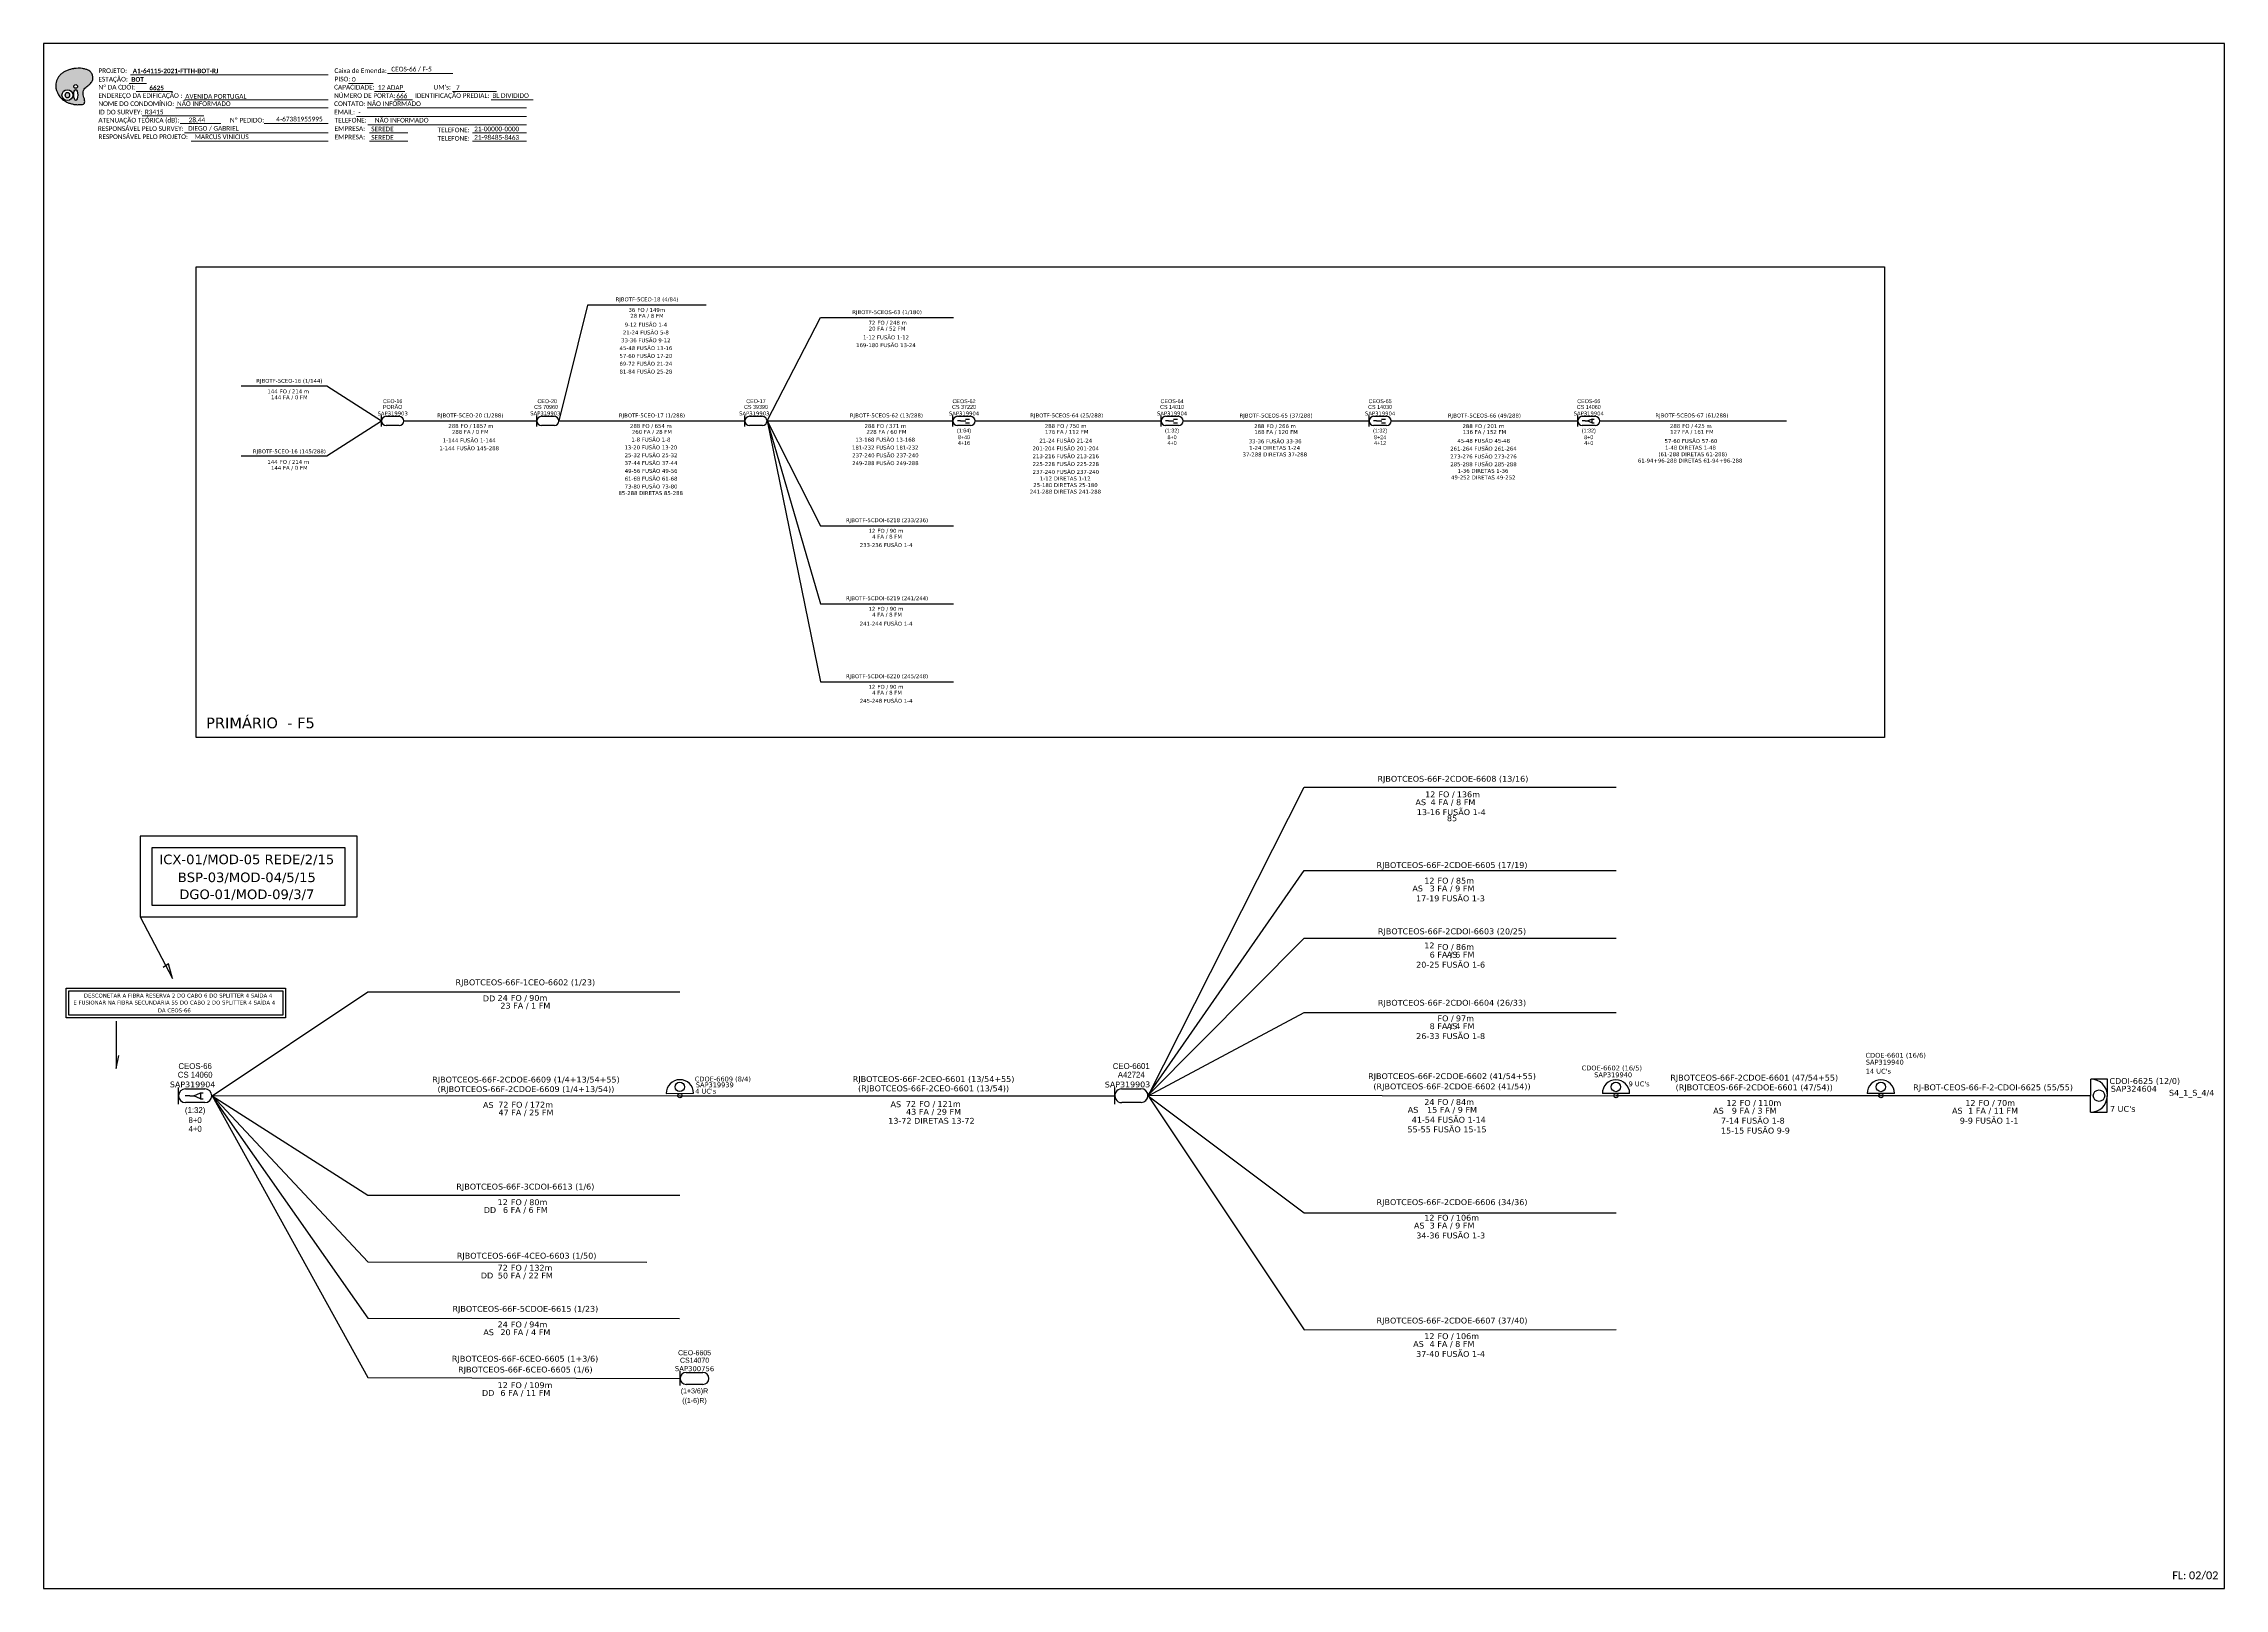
# Model space of a CAD drawing. Header units: inches. Extents: x 1031 to 2852, y 310 to 904.
# Drawn here: x 2013 to 2852, y 310 to 904 of the extents above; entities that cross this region are included whole.
import ezdxf
from ezdxf.enums import TextEntityAlignment as Align

# ---------------------------------------------------------------- set-up
doc = ezdxf.new("R2010")
doc.units = ezdxf.units.IN
doc.header["$MEASUREMENT"] = 0
for name, color, linetype in [('CAP a Instalar', 1, 'Continuous'), ('CD a instalar', 1, 'Continuous'), ('CDO_INTERIOR', 1, 'Continuous'), ('CDO_POSTE', 1, 'Continuous'), ('CEO', 1, 'Continuous'), ('CEOS', 1, 'Continuous')]:
    doc.layers.add(name, color=color, linetype=linetype)
doc.layers.add('Texto_Cabos', color=1, linetype='Continuous', lineweight=20)
doc.styles.add('siredit', font='verdana.ttf')
doc.styles.add('Style-font000', font='font000.shx')
doc.styles.add('WMF-Calibri0', font='calibri.ttf')
doc.styles.add('WMF-Calibri1', font='calibrib.ttf')
doc.linetypes.add('FENCELINE1', pattern='A,6.35,-2.54,[133,ltypeshp.shx,S=2.54,R=0,X=-2.54,Y=0],-2.54,25.4', length=36.83)

# ---------------------------------------------------------------- blocks, each defined once
blk = doc.blocks.new('OI')
h = blk.add_hatch(color=40)
edge = h.paths.add_edge_path()
edge.add_spline(control_points=[(4.35, -0.67), (3.92, -0.99), (3.26, -1.5), (2.81, -2.59), (2.9, -3.5), (3.06, -4.27), (3.31, -4.85), (3.37, -5.39), (3.4, -5.88), (3.2, -6.4), (2.54, -6.61), (1.65, -6.63), (0.55, -6.67), (-0.56, -6.42), (-1.61, -6.14), (-2.77, -5.61), (-3.92, -4.77), (-4.89, -3.7), (-5.34, -2.65), (-5.6, -1.94), (-5.85, -0.96), (-5.71, 0.47), (-5.1, 2.02), (-4.14, 3.02), (-3.3, 3.61), (-2.37, 4.16), (-1.36, 4.44), (-0.56, 4.7), (0.79, 4.85), (2.24, 4.97), (3.79, 4.57), (4.67, 4.21), (5.44, 3.65), (5.76, 2.99), (6.03, 2.21), (6.01, 1.46), (5.72, 0.64), (5.31, 0.08), (4.88, -0.38), (4.51, -0.55), (4.35, -0.67)], knot_values=[0, 0, 0, 0, 1.60434, 2.417191, 3.427595, 4.282808, 4.776746, 5.304182, 5.888771, 6.258406, 6.858137, 7.79129, 8.986195, 10.124242, 11.187857, 12.242908, 13.953784, 15.414161, 16.515391, 17.349188, 17.675853, 19.552021, 21.515531, 22.568638, 23.63245, 24.621084, 25.782718, 26.745347, 27.142653, 29.870543, 31.004649, 31.921532, 32.709589, 33.801391, 34.042471, 35.192333, 35.971461, 36.628871, 37.254359, 37.836911, 37.836911, 37.836911, 37.836911], degree=3, periodic=0)
h.paths.add_polyline_path([(1.13, -0.87, -1), (-0.04, -0.87, -1)], flags=16)
edge = h.paths.add_edge_path(flags=16)
edge.add_ellipse((0.56, -3.59), major_axis=(-0.02, 1.71), ratio=0.361305, start_angle=0, end_angle=360)
h.paths.add_polyline_path([(-0.36, -3.62, -1), (-3.8, -3.62, -1)], flags=16)
edge = h.paths.add_edge_path(flags=0)
edge.add_ellipse((-2.08, -3.62), major_axis=(0, 0.885), ratio=0.758294, start_angle=0, end_angle=360)
at = {"color": 40}
for centre, radius in [((-2.08, -3.62), 1.72), ((0.54, -0.87), 0.587)]:
    blk.add_circle(centre, radius, dxfattribs=at)
blk.add_ellipse((-2.08, -3.62), major_axis=(0, 0.885), ratio=0.758294, start_param=-3.141592653589792, end_param=3.141592653589792, dxfattribs=at)
blk.add_ellipse((0.56, -3.59), major_axis=(-0.02, 1.71), ratio=0.361305, dxfattribs=at)
at = {"color": 40, "start_tangent": (-0.800898, -0.598801), "end_tangent": (-0.800898, -0.598801)}
blk.add_spline([(4.35, -0.67), (3.2, -1.78), (2.9, -2.54), (2.92, -3.55), (3.12, -4.38), (3.28, -4.85), (3.37, -5.37), (3.35, -5.95), (3.2, -6.29), (2.66, -6.55), (1.73, -6.63), (0.54, -6.62), (-0.58, -6.41), (-1.6, -6.11), (-2.56, -5.67), (-3.95, -4.67), (-4.89, -3.56), (-5.37, -2.56), (-5.64, -1.78), (-5.72, -1.46), (-5.63, 0.42), (-4.84, 2.22), (-4.13, 2.99), (-3.27, 3.62), (-2.4, 4.09), (-1.3, 4.47), (-0.37, 4.72), (0.02, 4.77), (2.75, 4.8), (3.85, 4.53), (4.69, 4.16), (5.31, 3.68), (5.85, 2.73), (5.93, 2.5), (5.94, 1.35), (5.67, 0.62), (5.29, 0.08), (4.84, -0.36), (4.35, -0.67)], degree=3, dxfattribs=at)

msp = doc.modelspace()

# ---------------------------------------------------------------- linework, layer by layer
at = {"color": 1}
for p, q in [((2800.3, 493.1), (2800.4, 505.85)), ((2806.77, 505.8), (2800.4, 505.85)), ((2806.67, 493.05), (2806.77, 505.8)), ((2800.3, 493.1), (2806.67, 493.05))]:
    msp.add_line(p, q, dxfattribs=at)
for points in [[(2013.17, 310), (2851.74, 310), (2851.74, 904), (2013.17, 904), (2013.17, 310)], [(2050.32, 568.18), (2062.76, 544.54), (2061.14, 550.16), (2059.19, 548.69)]]:
    msp.add_lwpolyline(points)
at = {"color": 7, "lineweight": 0}
for points in [[(2046.64, 891.96), (2122.62, 891.96)], [(2145.46, 892.45), (2170.59, 892.45)], [(2046.13, 888.68), (2052.68, 888.68)], [(2048.79, 885.61), (2062.73, 885.61)], [(2067.36, 882.37), (2122.62, 882.37)], [(2130.41, 888.72), (2139.9, 888.72)], [(2140.46, 885.61), (2152.08, 885.61)], [(2148.05, 882.37), (2154.99, 882.37)], [(2170.4, 885.61), (2187.26, 885.61)], [(2185.22, 882.37), (2201.39, 882.37)], [(2051.11, 876.19), (2074.74, 876.19)], [(2063.95, 879.26), (2122.62, 879.26)], [(2065.64, 873.23), (2081.32, 873.23)], [(2097.98, 873.23), (2122.47, 873.23)], [(2098.48, 873.24), (2122.63, 873.24)], [(2133.54, 876.02), (2198.8, 876.02)], [(2137.58, 879.26), (2198.8, 879.26)], [(2137.82, 872.78), (2198.8, 872.78)], [(2067.36, 869.67), (2122.62, 869.67)], [(2069.85, 866.43), (2122.62, 866.43)], [(2138.43, 869.67), (2153.23, 869.67)], [(2138.43, 866.43), (2153.23, 866.43)], [(2178.04, 869.67), (2198.8, 869.67)], [(2178.04, 866.43), (2198.8, 866.43)]]:
    msp.add_lwpolyline(points, dxfattribs=at)
for points in [[(2071.85, 818.14), (2720.98, 818.14), (2720.98, 637.19), (2071.85, 637.19)], [(2133.7, 599.25), (2050.32, 599.25), (2050.32, 568.18), (2133.7, 568.18)], [(2129.19, 594.74), (2054.83, 594.74), (2054.83, 572.69), (2129.19, 572.69)]]:
    msp.add_lwpolyline(points, close=True)
at = {"color": 5}
for points in [[(2608.66, 759.61), (2606.97, 758.91), (2608.66, 758.14), (2608.66, 759.61)], [(2070.92, 499.45), (2073.45, 500.5), (2073.45, 498.29), (2070.92, 499.45)]]:
    msp.add_lwpolyline(points, dxfattribs=at)
at = {"color": 2}
for points in [[(2021.9, 540.78), (2106.18, 540.78), (2106.18, 529.44), (2021.9, 529.44)], [(2022.9, 539.78), (2105.18, 539.78), (2105.18, 530.44), (2022.9, 530.44)]]:
    msp.add_lwpolyline(points, close=True, dxfattribs=at)
msp.add_lwpolyline([(2041.1, 528.16), (2041.1, 509.88), (2042.04, 514.87)], dxfattribs=at)
at = {"color": 1}
msp.add_lwpolyline([(2719.68, 499.47), (2800.35, 499.47)], dxfattribs=at)
msp.add_circle((2803.54, 499.45), 2.2, dxfattribs=at)
msp.add_arc((2800.35, 499.47), 6.38, 269.55224, 89.55224, dxfattribs=at)
at = {"layer": 'CAP a Instalar', "color": 0, "linetype": 'FENCELINE1', "ltscale": 0.0001}
for p, q in [((2437.87, 499.41), (2497.87, 618.05)), ((2497.87, 618.05), (2617.86, 618.05)), ((2437.81, 499.48), (2497.87, 586)), ((2497.87, 586), (2617.86, 586)), ((2437.87, 499.61), (2497.87, 559.98)), ((2497.87, 559.98), (2617.89, 559.98)), ((2437.87, 499.41), (2497.87, 531.38)), ((2497.87, 531.38), (2617.87, 531.38)), ((2077.81, 499.45), (2137.87, 413.9)), ((2437.87, 499.41), (2497.87, 409.41)), ((2437.87, 499.41), (2497.87, 454.41)), ((2497.87, 454.41), (2617.88, 454.41)), ((2137.87, 413.9), (2257.72, 413.81)), ((2497.87, 409.41), (2617.84, 409.56))]:
    msp.add_line(p, q, dxfattribs=at)
at = {"layer": 'CAP a Instalar', "color": 5, "linetype": 'FENCELINE1', "ltscale": 0.0001}
for p, q in [((2077.81, 499.45), (2257.84, 499.51)), ((2257.87, 499.41), (2425.06, 499.41)), ((2437.87, 499.61), (2617.87, 499.41)), ((2617.8, 499.47), (2719.68, 499.47))]:
    msp.add_line(p, q, dxfattribs=at)
at = {"layer": 'CD a instalar', "color": 0, "linetype": 'Continuous'}
for p, q in [((2291.34, 758.91), (2311.95, 798.62)), ((2311.95, 798.62), (2363.05, 798.62)), ((2122.11, 772.37), (2143.14, 758.91)), ((2122.11, 745.46), (2143.14, 758.91)), ((2211.34, 758.91), (2282.84, 758.91)), ((2291.34, 758.91), (2362.84, 758.91)), ((2291.34, 758.91), (2311.95, 718.62)), ((2291.34, 758.91), (2311.95, 688.62)), ((2291.34, 758.91), (2311.95, 658.62)), ((2371.34, 758.91), (2442.84, 758.91)), ((2451.34, 758.91), (2522.84, 758.91)), ((2531.34, 758.91), (2603.07, 758.91)), ((2611.57, 758.91), (2683.06, 758.89)), ((2611.57, 758.91), (2683.41, 758.91)), ((2311.95, 718.62), (2363.05, 718.62)), ((2311.95, 688.62), (2363.05, 688.62)), ((2077.93, 499.41), (2137.87, 539.41)), ((2137.87, 539.41), (2257.87, 539.41)), ((2077.87, 499.61), (2137.87, 435.57)), ((2077.93, 499.41), (2137.87, 461.19)), ((2137.87, 461.19), (2257.86, 461.19)), ((2137.87, 435.57), (2245.13, 435.44))]:
    msp.add_line(p, q, dxfattribs=at)
at = {"layer": 'CD a instalar', "color": 7, "linetype": 'Continuous'}
for p, q in [((2089.08, 772.37), (2122.11, 772.37)), ((2089.12, 745.46), (2122.11, 745.46)), ((2311.95, 658.62), (2363.05, 658.62))]:
    msp.add_line(p, q, dxfattribs=at)
at = {"layer": 'CD a instalar', "color": 5, "linetype": 'Continuous'}
for p, q in [((2077.87, 499.61), (2137.87, 391.08)), ((2137.87, 391.08), (2257.94, 390.75))]:
    msp.add_line(p, q, dxfattribs=at)
at = {"layer": 'CDO_INTERIOR', "color": 0, "linetype": 'Continuous'}
for p, q in [((2222.28, 803.44), (2211.34, 758.91)), ((2267.96, 803.44), (2222.28, 803.44)), ((2151.64, 758.91), (2202.84, 758.91))]:
    msp.add_line(p, q, dxfattribs=at)
at = {"layer": 'CDO_POSTE', "color": 0}
for p, q in [((2252.58, 500.31), (2263.08, 500.38)), ((2623.05, 500.35), (2612.55, 500.27))]:
    msp.add_line(p, q, dxfattribs=at)
at = {"layer": 'CDO_POSTE', "color": 5}
msp.add_line((2724.92, 500.35), (2714.42, 500.27), dxfattribs=at)
at = {"layer": 'CDO_POSTE', "color": 0}
for centre, radius in [((2257.81, 502.84), 1.81), ((2617.78, 502.8), 1.81), ((2257.84, 499.51), 0.822), ((2617.8, 499.47), 0.822)]:
    msp.add_circle(centre, radius, dxfattribs=at)
at = {"layer": 'CDO_POSTE', "color": 5}
for centre, radius in [((2719.65, 502.8), 1.81), ((2719.68, 499.47), 0.822)]:
    msp.add_circle(centre, radius, dxfattribs=at)
at = {"layer": 'CDO_POSTE', "color": 0}
for centre, start, end in [((2257.83, 500.35), 0.39498, 180.39498), ((2617.8, 500.31), 0.45989, 180.45989)]:
    msp.add_arc(centre, 5.25, start, end, dxfattribs=at)
at = {"layer": 'CDO_POSTE', "color": 5}
msp.add_arc((2719.67, 500.31), 5.25, 0.45989, 180.45989, dxfattribs=at)
at = {"layer": 'CEO', "color": 0}
for p, q in [((2143.14, 756.78), (2143.14, 761.05)), ((2144.91, 760.68), (2149.88, 760.68)), ((2149.88, 757.14), (2144.91, 757.14)), ((2202.84, 756.78), (2202.84, 761.05)), ((2204.61, 760.68), (2209.57, 760.68)), ((2209.57, 757.14), (2204.61, 757.14)), ((2282.84, 756.78), (2282.84, 761.05)), ((2284.61, 760.68), (2289.57, 760.68)), ((2289.57, 757.14), (2284.61, 757.14))]:
    msp.add_line(p, q, dxfattribs=at)
at = {"layer": 'CEO', "color": 5}
for p, q in [((2425.07, 496.23), (2425.04, 502.63)), ((2427.7, 502.1), (2435.14, 502.12)), ((2435.16, 496.82), (2427.72, 496.79)), ((2266.68, 388.43), (2260.23, 388.45)), ((2260.24, 393.05), (2266.69, 393.03))]:
    msp.add_line(p, q, dxfattribs=at)
msp.add_lwpolyline([(2257.93, 387.98), (2257.94, 393.53)], dxfattribs=at)
at = {"layer": 'CEO', "color": 0}
for centre, start, end in [((2144.91, 758.91), 90, 270), ((2149.88, 758.91), 270, 90), ((2204.61, 758.91), 90, 270), ((2209.57, 758.91), 270, 90), ((2284.61, 758.91), 90, 270), ((2289.57, 758.91), 270, 90)]:
    msp.add_arc(centre, 1.77, start, end, dxfattribs=at)
at = {"layer": 'CEO', "color": 5}
for centre, radius, start, end in [((2427.71, 499.44), 2.65, 90.21055, 270.21055), ((2435.15, 499.47), 2.65, 270.21055, 90.21055), ((2260.24, 390.75), 2.3, 89.8508, 269.8508), ((2266.69, 390.73), 2.3, 269.8508, 89.8508)]:
    msp.add_arc(centre, radius, start, end, dxfattribs=at)
at = {"layer": 'CEOS', "color": 0}
for p, q in [((2362.84, 756.78), (2362.84, 761.05)), ((2365.72, 758.91), (2364.53, 758.91)), ((2364.61, 760.68), (2369.57, 760.68)), ((2369.57, 757.14), (2364.61, 757.14)), ((2365.72, 758.91), (2367.77, 758.91)), ((2367.68, 759.61), (2369.19, 759.61)), ((2367.68, 758.14), (2369.19, 758.14)), ((2442.84, 756.78), (2442.84, 761.05)), ((2445.72, 758.91), (2444.53, 758.91)), ((2444.61, 760.68), (2449.57, 760.68)), ((2449.57, 757.14), (2444.61, 757.14)), ((2445.72, 758.91), (2447.77, 758.91)), ((2447.68, 759.61), (2449.19, 759.61)), ((2447.68, 758.14), (2449.19, 758.14)), ((2522.84, 756.77), (2522.84, 761.04)), ((2525.72, 758.91), (2524.53, 758.91)), ((2524.61, 760.68), (2529.57, 760.68)), ((2529.57, 757.14), (2524.61, 757.14)), ((2525.72, 758.91), (2527.77, 758.91)), ((2527.68, 759.61), (2529.19, 759.61)), ((2527.68, 758.14), (2529.19, 758.14))]:
    msp.add_line(p, q, dxfattribs=at)
at = {"layer": 'CEOS', "color": 5}
for p, q in [((2603.07, 756.77), (2603.07, 761.04)), ((2605.95, 758.91), (2604.76, 758.91)), ((2604.84, 760.68), (2609.8, 760.68)), ((2609.8, 757.14), (2604.84, 757.14)), ((2605.95, 758.91), (2606.97, 758.91)), ((2608.66, 759.61), (2609.41, 759.61)), ((2608.66, 758.14), (2609.41, 758.14)), ((2065.06, 496.25), (2065.06, 502.65)), ((2069.38, 499.45), (2067.59, 499.45)), ((2067.72, 502.1), (2075.16, 502.1)), ((2075.16, 496.8), (2067.72, 496.8)), ((2069.38, 499.45), (2070.92, 499.45)), ((2073.45, 500.5), (2074.58, 500.5)), ((2073.45, 498.29), (2074.58, 498.29))]:
    msp.add_line(p, q, dxfattribs=at)
at = {"layer": 'CEOS', "color": 0}
for centre, start, end in [((2364.61, 758.91), 90, 270), ((2369.57, 758.91), 270, 90), ((2444.61, 758.91), 90, 270), ((2449.57, 758.91), 270, 90), ((2524.61, 758.91), 90, 270), ((2529.57, 758.91), 270, 90)]:
    msp.add_arc(centre, 1.77, start, end, dxfattribs=at)
at = {"layer": 'CEOS', "color": 5}
for centre, radius, start, end in [((2604.84, 758.91), 1.77, 90, 270), ((2609.8, 758.91), 1.77, 270, 90), ((2067.72, 499.45), 2.65, 90, 270), ((2075.16, 499.45), 2.65, 270, 90)]:
    msp.add_arc(centre, radius, start, end, dxfattribs=at)

# ---------------------------------------------------------------- block references
at = {"color": 7, "xscale": 1.213923925196705, "yscale": 1.213923925155541, "zscale": 1.213923925163967, "rotation": 0.1532896023263809}
msp.add_blockref('OI', (2024.84, 888.58), dxfattribs=at)

# ---------------------------------------------------------------- texts
at = {"color": 7, "lineweight": 0, "style": 'WMF-Calibri0'}
for s, height, p in [('PROJETO:', 1.793, (2034.24, 892.7)), ('ESTAÇÃO:', 1.793, (2034.24, 889.42)), ('Caixa de Emenda:', 1.7927, (2125, 892.7)), ('PISO:', 1.793, (2125.07, 889.47)), ('ENDEREÇO DA EDIFICAÇÃO :', 1.7927, (2034.24, 883.12)), ('Nº DA CDOI:', 1.7927, (2034.24, 886.35)), ('NOME DO CONDOMÍNIO:', 1.7927, (2034.24, 880)), ('NÃO INFORMADO', 1.7927, (2064.46, 880)), ('CAPACIDADE:', 1.7927, (2124.89, 886.35)), ('CONTATO: NÃO INFORMADO', 1.7927, (2124.89, 880)), ('NÚMERO DE PORTA:', 1.7927, (2124.89, 883.12)), ('IDENTIFICAÇÃO PREDIAL:', 1.7927, (2155.97, 883.12)), ("UM's:", 1.793, (2163.13, 886.35)), ('BL DIVIDIDO', 1.7927, (2185.72, 883.12)), ('RESPONSÁVEL PELO SURVEY:', 1.7927, (2034, 870.42)), ('ATENUAÇÃO TEÓRICA (dB):', 1.7927, (2034.24, 873.65)), ('ID DO SURVEY:', 1.7927, (2034.24, 876.77)), ('Nº PEDIDO:', 1.793, (2084.83, 873.66)), ('EMAIL:', 1.793, (2124.89, 876.77)), ('TELEFONE:     NÃO INFORMADO', 1.7927, (2125.07, 873.65)), ('EMPRESA:', 1.793, (2125.07, 870.42)), ('RESPONSÁVEL PELO PROJETO:', 1.7927, (2034.24, 867.31)), ('EMPRESA:', 1.793, (2125.07, 867.18)), ('TELEFONE:', 1.793, (2164.68, 869.91)), ('TELEFONE:', 1.793, (2164.68, 866.68))]:
    msp.add_text(s, height=height, dxfattribs=at).set_placement(p)
at = {"color": 7, "linetype": 'Continuous'}
for s, height, style, p in [('BOT', 1.793, 'WMF-Calibri1', (2046.92, 889.33)), ('A1-64115-2021-FTTH-BOT-RJ', 1.7927, 'WMF-Calibri1', (2047.44, 892.61)), ('0', 1.79, 'WMF-Calibri0', (2131.76, 889.32)), ('CEOS-66 / F-5', 1.7927, 'WMF-Calibri0', (2146.85, 893.29)), ('AVENIDA PORTUGAL', 1.7927, 'WMF-Calibri0', (2067.62, 882.83)), ('666', 1.793, 'WMF-Calibri0', (2148.8, 882.97)), ('DIEGO / GABRIEL', 1.7927, 'WMF-Calibri0', (2068.76, 870.51)), ('-', 1.79, 'WMF-Calibri0', (2134.24, 876.62)), ('MARCUS VINICIUS', 1.7927, 'WMF-Calibri0', (2071.25, 867.27)), ('SEREDE', 1.793, 'WMF-Calibri0', (2139.14, 870.27)), ('SEREDE', 1.793, 'WMF-Calibri0', (2139.14, 867.03)), ('21-00000-0000', 1.7927, 'WMF-Calibri0', (2178.74, 870.29)), ('21-98485-8463', 1.7927, 'WMF-Calibri0', (2178.74, 867.03))]:
    msp.add_text(s, height=height, dxfattribs=dict(at, style=style)).set_placement(p)
at = {"color": 7, "linetype": 'Continuous', "style": 'WMF-Calibri1'}
msp.add_text('6625', height=1.793, dxfattribs=at).set_placement((2056.63, 886.07), align=Align.CENTER)
at = {"color": 0, "linetype": 'Continuous', "style": 'WMF-Calibri0'}
for s, height, p in [('12 ADAP', 1.793, (2141.64, 886.23)), ('7', 1.79, (2171.75, 886.21)), ('R3415', 1.793, (2052.1, 876.8))]:
    msp.add_text(s, height=height, dxfattribs=at).set_placement(p)
at = {"color": 0, "lineweight": 0, "style": 'WMF-Calibri0'}
msp.add_text('28,44', height=1.793, dxfattribs=at).set_placement((2068.95, 873.75))
at = {"color": 7, "style": 'WMF-Calibri0'}
msp.add_text('4-67381955995 ', height=1.7927, dxfattribs=at).set_placement((2102.62, 874.07))
at = {"color": 1, "style": 'siredit'}
for s, p in [('RJ-BOT-CEOS-66-F-2-CDOI-6625 (55/55)', (2762.79, 502.66)), ('AS', (2749.05, 493.66)), ('1 FA / 11 FM', (2762.79, 493.66))]:
    msp.add_text(s, height=2.25, dxfattribs=at).set_placement(p, align=Align.MIDDLE_CENTER)
for s, p in [('CDOI-6625 (12/0)', (2807.54, 505.1)), ('SAP324604', (2808.07, 502.11)), ('70m', (2764.29, 496.66)), ("7 UC's", (2807.74, 494.38)), ('S4_1_S_4/4', (2830.42, 500.56))]:
    msp.add_text(s, height=2.25, dxfattribs=at).set_placement(p, align=Align.MIDDLE_LEFT)
for s, p in [('12', (2756.04, 496.66)), ('FO /', (2763.44, 496.66))]:
    msp.add_text(s, height=2.25, dxfattribs=at).set_placement(p, align=Align.MIDDLE_RIGHT)
msp.add_text('9-9 FUSÃO 1-1', height=2.25, dxfattribs=at).set_placement((2750, 488.72))
at = {"lineweight": 0, "insert": (2831.71, 316.52), "char_height": 3, "width": 277.1819, "attachment_point": 1, "style": 'WMF-Calibri0'}
msp.add_mtext('FL: 02/02', dxfattribs=at)
at = {"layer": 'CDO_POSTE', "color": 5, "linetype": 'FENCELINE1', "style": 'siredit'}
for s, height, p in [('CDOE-6601 (16/6)', 1.8529, (2713.72, 514.98)), ('SAP319940', 1.853, (2713.84, 512.34)), ("14 UC's", 1.853, (2713.82, 508.87))]:
    msp.add_text(s, height=height, dxfattribs=at).set_placement(p, align=Align.MIDDLE_LEFT)
at = {"layer": 'CDO_POSTE', "color": 0, "linetype": 'FENCELINE1', "style": 'siredit'}
for s, height, p in [('CDOE-6609 (8/4)', 1.8529, (2263.55, 505.87)), ('SAP319939', 1.853, (2263.96, 503.61)), ("4 UC's", 1.853, (2263.73, 501.18))]:
    msp.add_text(s, height=height, dxfattribs=at).set_placement(p, align=Align.MIDDLE_LEFT)
for s, height, p in [('CDOE-6602 (16/5)', 1.8529, (2604.59, 510.11)), ('SAP319940', 1.853, (2609.41, 507.48)), ("9 UC's", 1.853, (2622.63, 503.99))]:
    msp.add_text(s, height=height, rotation=359.94762, dxfattribs=at).set_placement(p, align=Align.MIDDLE_LEFT)
at = {"layer": 'CEO', "color": 0, "linetype": 'Continuous'}
for s, height, style, p in [('CEO-16', 1.499, 'Style-font000', (2147.39, 766.5)), ('PORÃO', 1.499, 'Style-font000', (2147.39, 764.29)), ('CS 70960', 1.499, 'Style-font000', (2206.4, 764.29)), ('CEO-20', 1.499, 'Style-font000', (2206.81, 766.5)), ('CS 39390', 1.499, 'Style-font000', (2287.09, 764.29)), ('CEO-17', 1.499, 'Style-font000', (2287.09, 766.5)), ('SAP319903', 1.478, 'siredit', (2147.39, 761.79)), ('SAP319903 ', 1.478, 'siredit', (2206.43, 761.83)), ('SAP319903  ', 1.4783, 'siredit', (2287.09, 761.79))]:
    msp.add_text(s, height=height, dxfattribs=dict(at, style=style)).set_placement(p, align=Align.MIDDLE_CENTER)
at = {"layer": 'CEO', "color": 5, "linetype": 'FENCELINE1'}
for s, height, style, p in [('CEO-6601', 2.248, 'Style-font000', (2431.39, 510.84)), ('SAP319903   ', 2.2174, 'siredit', (2431.42, 503.77)), ('A42724', 2.248, 'Style-font000', (2431.4, 507.51))]:
    msp.add_text(s, height=height, rotation=0.21055, dxfattribs=dict(at, style=style)).set_placement(p, align=Align.MIDDLE_CENTER)
at = {"layer": 'CEO', "color": 5}
for tag, text, height, style, p in [('SAP300756', '', 1.92, 'siredit', (2263.47, 394.48)), ('CEO-6605', 'JFOxx', 1.948, 'Style-font000', (2263.49, 400.6)), ('CS14070', 'CVPxx', 1.948, 'Style-font000', (2263.48, 397.72))]:
    msp.add_attdef(tag, text=text, height=height, rotation=359.8508, dxfattribs=dict(at, style=style)).set_placement(p, align=Align.MIDDLE_CENTER)
at = {"layer": 'CEO', "style": 'Style-font000'}
msp.add_attdef('(1+3/6)R', text='(xx-xx)R', height=1.948, rotation=359.8508, dxfattribs=at).set_placement((2263.45, 386.92), align=Align.TOP_CENTER)
at = {"layer": 'CEO', "color": 3, "style": 'Style-font000'}
msp.add_attdef('((1-6)R)', text='(xx-xx)R', height=1.948, rotation=359.8508, dxfattribs=at).set_placement((2263.45, 383.22), align=Align.TOP_CENTER)
at = {"layer": 'CEOS', "color": 0, "linetype": 'Continuous'}
for s, height, style, p in [('CS 37220', 1.499, 'Style-font000', (2367.09, 764.29)), ('CEOS-62', 1.499, 'Style-font000', (2367.09, 766.5)), ('CS 14010', 1.499, 'Style-font000', (2447.09, 764.29)), ('CEOS-64', 1.499, 'Style-font000', (2447.09, 766.5)), ('CS 14030', 1.499, 'Style-font000', (2527.09, 764.28)), ('CEOS-65', 1.499, 'Style-font000', (2527.09, 766.5)), ('SAP319904', 1.478, 'siredit', (2367.09, 761.79)), ('SAP319904', 1.478, 'siredit', (2447.09, 761.79)), ('SAP319904', 1.478, 'siredit', (2527.09, 761.78))]:
    msp.add_text(s, height=height, dxfattribs=dict(at, style=style)).set_placement(p, align=Align.MIDDLE_CENTER)
at = {"layer": 'CEOS', "color": 5, "linetype": 'Continuous'}
for s, height, style, p in [('CS 14060', 1.499, 'Style-font000', (2607.32, 764.28)), ('CEOS-66', 1.499, 'Style-font000', (2607.32, 766.5)), ('SAP319904', 1.478, 'siredit', (2607.32, 761.78))]:
    msp.add_text(s, height=height, dxfattribs=dict(at, style=style)).set_placement(p, align=Align.MIDDLE_CENTER)
at = {"layer": 'CEOS', "color": 0, "linetype": 'Continuous', "style": 'Style-font000'}
for s, p in [('(1:64)', (2367.09, 755.98)), ('(1:32)', (2447.09, 755.98)), ('(1:32)', (2527.09, 755.97)), ('(1:32)', (2607.32, 755.97)), ('4+16', (2367.09, 751.18)), ('8+40', (2367.09, 753.4)), ('4+0', (2447.09, 751.18)), ('8+0', (2447.09, 753.4)), ('4+12', (2527.09, 751.18)), ('8+24', (2527.09, 753.39)), ('4+0', (2607.32, 751.18)), ('8+0', (2607.32, 753.39))]:
    msp.add_text(s, height=1.499, dxfattribs=at).set_placement(p, align=Align.TOP_CENTER)
at = {"layer": 'CEOS', "color": 5, "linetype": 'FENCELINE1'}
for s, height, style, p in [('CEOS-66', 2.248, 'Style-font000', (2071.44, 510.83)), ('SAP319904  ', 2.2174, 'siredit', (2071.44, 503.77)), ('CS 14060', 2.248, 'Style-font000', (2071.44, 507.51))]:
    msp.add_text(s, height=height, dxfattribs=dict(at, style=style)).set_placement(p, align=Align.MIDDLE_CENTER)
at = {"layer": 'CEOS', "color": 0, "linetype": 'FENCELINE1', "style": 'Style-font000'}
for s, p in [('(1:32)', (2071.44, 495.04)), ('4+0', (2071.44, 487.85)), ('8+0', (2071.44, 491.18))]:
    msp.add_text(s, height=2.248, dxfattribs=at).set_placement(p, align=Align.TOP_CENTER)
at = {"layer": 'Texto_Cabos', "color": 0, "linetype": 'Continuous', "style": 'siredit'}
for s, p in [('RJBOTF-5CEO-18 (4/84)', (2245.18, 805.66)), ('28 FA / 8 FM', (2245.18, 799.33)), ('RJBOTF-5CEOS-63 (1/180)', (2337.5, 800.73)), ('20 FA / 52 FM', (2337.5, 794.41)), ('RJBOTF-5CEO-20 (1/288)', (2177.24, 761.03)), ('288 FA / 0 FM', (2177.24, 754.7)), ('RJBOTF-5CEO-17 (1/288)', (2247.09, 761.02)), ('260 FA / 28 FM', (2247.09, 754.7)), ('RJBOTF-5CEOS-62 (13/288)', (2337.27, 761.02)), ('228 FA / 60 FM', (2337.27, 754.7)), ('RJBOTF-5CEOS-64 (25/288)', (2406.58, 761.02)), ('176 FA / 112 FM', (2406.58, 754.7)), ('RJBOTF-5CEOS-65 (37/288)', (2487.09, 760.97)), ('168 FA / 120 FM', (2487.09, 754.65)), ('RJBOTF-5CEOS-66 (49/288)', (2567.21, 760.97)), ('136 FA / 152 FM', (2567.21, 754.65)), ('RJBOTF-5CEOS-67 (61/288)', (2646.98, 761.02)), ('127 FA / 161 FM', (2646.98, 754.7)), ('RJBOTF-5CDOI-6218 (233/236)', (2337.5, 720.73)), ('4 FA / 8 FM', (2337.5, 714.41)), ('RJBOTF-5CDOI-6219 (241/244)', (2337.5, 690.73)), ('4 FA / 8 FM', (2337.5, 684.41))]:
    msp.add_text(s, height=1.5, dxfattribs=at).set_placement(p, align=Align.MIDDLE_CENTER)
for s, p in [('9-12 FUSÃO 1-4', (2236.58, 795.17)), ('33-36 FUSÃO 9-12', (2235.26, 789.16)), ('21-24 FUSÃO 5-8', (2235.91, 792.16)), ('169-180 FUSÃO 13-24', (2325.62, 787.29)), ('1-12 FUSÃO 1-12', (2328.26, 790.29)), ('45-48 FUSÃO 13-16', (2234.64, 786.15)), ('57-60 FUSÃO 17-20', (2234.6, 783.14)), ('69-72 FUSÃO 21-24', (2234.6, 780.14)), ('81-84 FUSÃO 25-28', (2234.62, 777.13)), ('1-144 FUSÃO 145-288', (2165.37, 747.65)), ('1-144 FUSÃO 1-144', (2166.67, 750.66)), ('25-32 FUSÃO 25-32', (2236.6, 744.97)), ('13-20 FUSÃO 13-20', (2236.54, 747.97)), ('1-8 FUSÃO 1-8', (2239.16, 750.98)), ('237-240 FUSÃO 237-240', (2324.1, 744.92)), ('181-232 FUSÃO 181-232', (2324.04, 747.93)), ('13-168 FUSÃO 13-168', (2325.34, 750.94)), ('201-204 FUSÃO 201-204', (2393.45, 747.58)), ('213-216 FUSÃO 213-216', (2393.46, 744.58)), ('21-24 FUSÃO 21-24', (2396.07, 750.59)), ('37-288 DIRETAS 37-288', (2474.21, 745.26)), ('33-36 FUSÃO 33-36', (2476.59, 750.33)), ('1-24 DIRETAS 1-24', (2476.76, 747.8)), ('261-264 FUSÃO 261-264', (2554.07, 747.5)), ('273-276 FUSÃO 273-276', (2554.08, 744.49)), ('45-48 FUSÃO 45-48', (2556.75, 750.5)), ('(61-288 DIRETAS 61-288)', (2634.11, 745.35)), ('57-60 FUSÃO 57-60', (2636.47, 750.42)), ('1-48 DIRETAS 1-48', (2636.66, 747.88)), ('49-56 FUSÃO 49-56', (2236.63, 738.95)), ('37-44 FUSÃO 37-44', (2236.58, 741.96)), ('249-288 FUSÃO 249-288', (2324.09, 741.92)), ('225-228 FUSÃO 225-228', (2393.46, 741.57)), ('237-240 FUSÃO 237-240', (2393.47, 738.56)), ('285-288 FUSÃO 285-288', (2554.08, 741.48)), ('49-252 DIRETAS 49-252', (2554.37, 736.42)), ('1-36 DIRETAS 1-36', (2556.88, 738.95)), ('61-94+96-288 DIRETAS 61-94+96-288', (2626.21, 742.89)), ('85-288 DIRETAS 85-288', (2234.23, 730.41)), ('61-68 FUSÃO 61-68', (2236.61, 735.95)), ('73-80 FUSÃO 73-80', (2236.61, 732.94)), ('241-288 DIRETAS 241-288', (2392.39, 730.96)), ('25-180 DIRETAS 25-180', (2393.71, 733.5)), ('1-12 DIRETAS 1-12', (2396.27, 736.03)), ('233-236 FUSÃO 1-4', (2326.99, 710.42)), ('241-244 FUSÃO 1-4', (2326.99, 680.19))]:
    msp.add_text(s, height=1.5, dxfattribs=at).set_placement(p)
for s, p in [('36', (2240.68, 801.59)), ('72', (2333, 796.67)), ('288', (2172.74, 756.96)), ('288', (2242.59, 756.96)), ('288', (2332.77, 756.96)), ('288', (2402.08, 756.96)), ('288', (2482.59, 756.91)), ('288', (2562.71, 756.91)), ('288', (2642.48, 756.96)), ('12', (2333, 716.67)), ('12', (2333, 686.67))]:
    msp.add_text(s, height=1.5, dxfattribs=at).set_placement(p, align=Align.MIDDLE_RIGHT)
at = {"layer": 'Texto_Cabos', "color": 0, "style": 'siredit'}
for height, p in [(1.5, (2245.62, 801.59)), (1.5, (2337.94, 796.67)), (1.5, (2177.68, 756.96)), (1.5, (2247.53, 756.96)), (1.5, (2337.71, 756.96)), (1.5, (2407.02, 756.96)), (1.5, (2487.53, 756.91)), (1.5, (2567.64, 756.91)), (1.5, (2647.42, 756.96)), (1.5, (2337.94, 716.67)), (1.5, (2337.94, 686.67)), (2.25, (2555.74, 615.3)), (2.25, (2555.39, 582.13)), (2.25, (2555.39, 556.65)), (2.25, (2199.06, 537.04)), (2.25, (2555.39, 529.18)), (2.25, (2199.3, 495.97)), (2.25, (2356.04, 496.26)), (2.25, (2555.39, 497.01)), (2.25, (2671.59, 496.66)), (2.25, (2199.06, 458.49)), (2.25, (2555.39, 452.51)), (2.25, (2199.06, 433.29)), (2.25, (2199.06, 411.49)), (2.25, (2555.39, 406.98)), (2.25, (2199.06, 388.14))]:
    msp.add_text('FO /', height=height, dxfattribs=at).set_placement(p, align=Align.MIDDLE_RIGHT)
at = {"layer": 'Texto_Cabos', "color": 0, "linetype": 'Continuous', "style": 'siredit'}
for s, p in [('149m', (2246.18, 801.59)), ('248 m', (2338.5, 796.67)), ('214 m', (2108.66, 770.25)), ('1857 m', (2178.24, 756.96)), ('654 m', (2248.09, 756.96)), ('371 m', (2338.27, 756.96)), ('750 m', (2407.58, 756.96)), ('266 m', (2488.09, 756.91)), ('201 m', (2568.21, 756.91)), ('425 m', (2647.98, 756.96)), ('214 m', (2108.66, 743.14)), ('90 m', (2338.5, 716.67)), ('90 m', (2338.5, 686.67))]:
    msp.add_text(s, height=1.5, dxfattribs=at).set_placement(p, align=Align.MIDDLE_LEFT)
at = {"layer": 'Texto_Cabos', "color": 7, "linetype": 'Continuous', "style": 'siredit'}
for s, p in [('RJBOTF-5CEO-16 (1/144)', (2107.66, 774.31)), ('144 FA / 0 FM', (2107.66, 767.99)), ('RJBOTF-5CEO-16 (145/288)', (2107.66, 747.2)), ('144 FA / 0 FM', (2107.66, 740.88)), ('RJBOTF-5CDOI-6220 (245/248)', (2337.5, 660.73)), ('4 FA / 8 FM', (2337.5, 654.41))]:
    msp.add_text(s, height=1.5, dxfattribs=at).set_placement(p, align=Align.MIDDLE_CENTER)
for s, p in [('144', (2103.16, 770.25)), ('144', (2103.16, 743.14)), ('12', (2333, 656.67))]:
    msp.add_text(s, height=1.5, dxfattribs=at).set_placement(p, align=Align.MIDDLE_RIGHT)
at = {"layer": 'Texto_Cabos', "color": 7, "style": 'siredit'}
for p in [(2108.09, 770.25), (2108.09, 743.14), (2337.94, 656.67)]:
    msp.add_text('FO /', height=1.5, dxfattribs=at).set_placement(p, align=Align.MIDDLE_RIGHT)
at = {"layer": 'Texto_Cabos', "color": 7, "linetype": 'Continuous', "style": 'siredit'}
msp.add_text('90 m', height=1.5, dxfattribs=at).set_placement((2338.5, 656.67), align=Align.MIDDLE_LEFT)
at = {"layer": 'Texto_Cabos', "color": 1, "linetype": 'Continuous', "style": 'siredit'}
msp.add_text('PRIMÁRIO  - F5', height=4.0951, dxfattribs=at).set_placement((2096.55, 642.79), align=Align.MIDDLE_CENTER)
at = {"layer": 'Texto_Cabos', "color": 7, "linetype": 'Continuous', "style": 'siredit'}
msp.add_text('245-248 FUSÃO 1-4', height=1.5, dxfattribs=at).set_placement((2326.99, 650.54))
at = {"layer": 'Texto_Cabos', "color": 0, "linetype": 'FENCELINE1', "style": 'siredit'}
for s, height, p in [('RJBOTCEOS-66F-2CDOE-6608 (13/16)', 2.25, (2555.08, 621.3)), ('AS', 2.25, (2542.71, 612.3)), ('4 FA / 8 FM', 2.25, (2555.08, 612.3)), ('85', 2.25, (2554.74, 606.13)), ('ICX-01/MOD-05 REDE/2/15', 3.6754, (2091.3, 590.31)), ('RJBOTCEOS-66F-2CDOE-6605 (17/19)', 2.25, (2554.74, 588.13)), ('BSP-03/MOD-04/5/15', 3.6754, (2091.3, 583.42)), ('DGO-01/MOD-09/3/7', 3.6754, (2091.3, 576.9)), ('AS', 2.25, (2541.53, 579.13)), ('3 FA / 9 FM', 2.25, (2554.74, 579.13)), ('RJBOTCEOS-66F-2CDOI-6603 (20/25)', 2.25, (2554.74, 562.65)), ('6 FA / 6 FM', 2.25, (2554.74, 553.65)), ('AS', 2.25, (2554.74, 553.65)), ('RJBOTCEOS-66F-1CEO-6602 (1/23)', 2.25, (2198.41, 543.04)), ('DD', 2.25, (2184.46, 536.85)), ('23 FA / 1 FM', 2.25, (2198.41, 534.04)), ('RJBOTCEOS-66F-2CDOI-6604 (26/33)', 2.25, (2554.74, 535.18)), ('8 FA / 4 FM', 2.25, (2554.74, 526.18)), ('AS', 2.25, (2554.74, 526.18)), ('AS', 2.25, (2184.15, 495.85)), ('AS', 2.25, (2340.86, 496.16)), ('RJBOTCEOS-66F-3CDOI-6613 (1/6)', 2.25, (2198.41, 464.49)), ('DD', 2.25, (2184.81, 455.49)), ('6 FA / 6 FM', 2.25, (2198.41, 455.49)), ('RJBOTCEOS-66F-2CDOE-6606 (34/36)', 2.25, (2554.74, 458.51)), ('AS', 2.25, (2542.14, 449.51)), ('3 FA / 9 FM', 2.25, (2554.74, 449.51)), ('RJBOTCEOS-66F-4CEO-6603 (1/50)', 2.25, (2198.9, 437.91)), ('DD', 2.25, (2183.68, 430.29)), ('50 FA / 22 FM', 2.25, (2198.41, 430.29)), ('RJBOTCEOS-66F-5CDOE-6615 (1/23)', 2.25, (2198.41, 417.49)), ('RJBOTCEOS-66F-2CDOE-6607 (37/40)', 2.25, (2554.74, 412.98)), ('AS', 2.25, (2184.3, 408.49)), ('20 FA / 4 FM', 2.25, (2198.41, 408.49)), ('AS', 2.25, (2541.85, 403.98)), ('4 FA / 8 FM', 2.25, (2554.74, 403.98))]:
    msp.add_text(s, height=height, dxfattribs=at).set_placement(p, align=Align.MIDDLE_CENTER)
for s, p in [('12', (2548.33, 615.3)), ('12', (2547.99, 582.13)), ('12', (2547.99, 557.21)), ('24', (2191.66, 537.04)), ('72', (2191.89, 495.97)), ('72', (2348.63, 496.26)), ('24', (2547.99, 497.01)), ('12', (2664.19, 496.66)), ('12', (2191.66, 458.49)), ('12', (2547.99, 452.51)), ('72', (2191.66, 433.29)), ('24', (2191.66, 411.49)), ('12', (2547.99, 406.98)), ('12', (2191.66, 388.14))]:
    msp.add_text(s, height=2.25, dxfattribs=at).set_placement(p, align=Align.MIDDLE_RIGHT)
for s, p in [('136m', (2556.58, 615.3)), ('85m', (2556.24, 582.13)), ('86m', (2556.24, 556.65)), ('90m', (2199.91, 537.04)), ('97m', (2556.24, 529.18)), ('172m', (2200.14, 495.97)), ('121m', (2356.88, 496.26)), ('84m', (2556.24, 497.01)), ('110m', (2672.44, 496.66)), ('80m', (2199.91, 458.49)), ('106m', (2556.24, 452.51)), ('132m', (2199.91, 433.29)), ('94m', (2199.91, 411.49)), ('106m', (2556.24, 406.98)), ('109m', (2199.91, 388.14))]:
    msp.add_text(s, height=2.25, dxfattribs=at).set_placement(p, align=Align.MIDDLE_LEFT)
for s, p in [('13-16 FUSÃO 1-4', (2541.2, 607.35)), ('17-19 FUSÃO 1-3', (2540.89, 574.18)), ('20-25 FUSÃO 1-6', (2540.95, 548.7)), ('26-33 FUSÃO 1-8', (2540.96, 521.23)), ('13-72 DIRETAS 13-72', (2337.94, 488.67)), ('34-36 FUSÃO 1-3', (2540.98, 444.57)), ('37-40 FUSÃO 1-4', (2540.93, 399.03))]:
    msp.add_text(s, height=2.25, dxfattribs=at).set_placement(p)
at = {"layer": 'Texto_Cabos', "color": 2, "linetype": 'Continuous', "style": 'siredit'}
for s, p in [('DESCONETAR A FIBRA RESERVA 2 DO CABO 6 DO SPLITTER 4 SAÍDA 4 ', (2065.23, 537.94)), ('E FUSIONAR NA FIBRA SECUNDÁRIA 55 DO CABO 2 DO SPLITTER 4 SAÍDA 4', (2063.42, 535.25)), ('DA CEOS-66', (2063.42, 532.24))]:
    msp.add_text(s, height=1.5, dxfattribs=at).set_placement(p, align=Align.MIDDLE_CENTER)
at = {"layer": 'Texto_Cabos', "color": 1, "linetype": 'FENCELINE1', "style": 'siredit'}
for s, p in [('RJBOTCEOS-66F-2CDOE-6609 (1/4+13/54+55)', (2198.64, 505.65)), ('RJBOTCEOS-66F-2CEO-6601 (13/54+55)', (2355.38, 505.84)), ('RJBOTCEOS-66F-2CDOE-6602 (41/54+55)', (2554.74, 506.96)), ('RJBOTCEOS-66F-2CDOE-6601 (47/54+55)', (2670.94, 506.38)), ('RJBOTCEOS-66F-6CEO-6605 (1+3/6)', (2198.31, 398.31))]:
    msp.add_text(s, height=2.25, dxfattribs=at).set_placement(p, align=Align.MIDDLE_CENTER)
at = {"layer": 'Texto_Cabos', "color": 5, "linetype": 'FENCELINE1', "style": 'siredit'}
for s, p in [('(RJBOTCEOS-66F-2CDOE-6609 (1/4+13/54))', (2198.64, 501.97)), ('(RJBOTCEOS-66F-2CEO-6601 (13/54))', (2355.38, 502.26)), ('(RJBOTCEOS-66F-2CDOE-6602 (41/54))', (2554.74, 503.01)), ('(RJBOTCEOS-66F-2CDOE-6601 (47/54))', (2670.94, 502.66)), ('AS', (2539.75, 494.01)), ('15 FA / 9 FM', (2554.74, 494.01)), ('AS', (2657.2, 493.66)), ('9 FA / 3 FM', (2670.94, 493.66)), ('47 FA / 25 FM', (2198.64, 492.97)), ('43 FA / 29 FM', (2355.38, 493.26)), ('DD', (2184.12, 385.14)), ('6 FA / 11 FM', (2198.41, 385.14))]:
    msp.add_text(s, height=2.25, dxfattribs=at).set_placement(p, align=Align.MIDDLE_CENTER)
at = {"layer": 'Texto_Cabos', "color": 1, "linetype": 'FENCELINE1', "style": 'siredit'}
for s, p in [('55-55 FUSÃO 15-15', (2537.61, 485.36)), ('15-15 FUSÃO 9-9', (2658.14, 484.9))]:
    msp.add_text(s, height=2.25, dxfattribs=at).set_placement(p)
at = {"layer": 'Texto_Cabos', "color": 5, "linetype": 'FENCELINE1', "style": 'siredit'}
for s, p in [('41-54 FUSÃO 1-14', (2539.25, 489.07)), ('7-14 FUSÃO 1-8', (2658.14, 488.72))]:
    msp.add_text(s, height=2.25, dxfattribs=at).set_placement(p)
at = {"layer": 'Texto_Cabos', "color": 3, "linetype": 'FENCELINE1', "style": 'siredit'}
msp.add_text('RJBOTCEOS-66F-6CEO-6605 (1/6)', height=2.25, dxfattribs=at).set_placement((2198.41, 394.14), align=Align.MIDDLE_CENTER)

doc.saveas('drawing.dxf')
